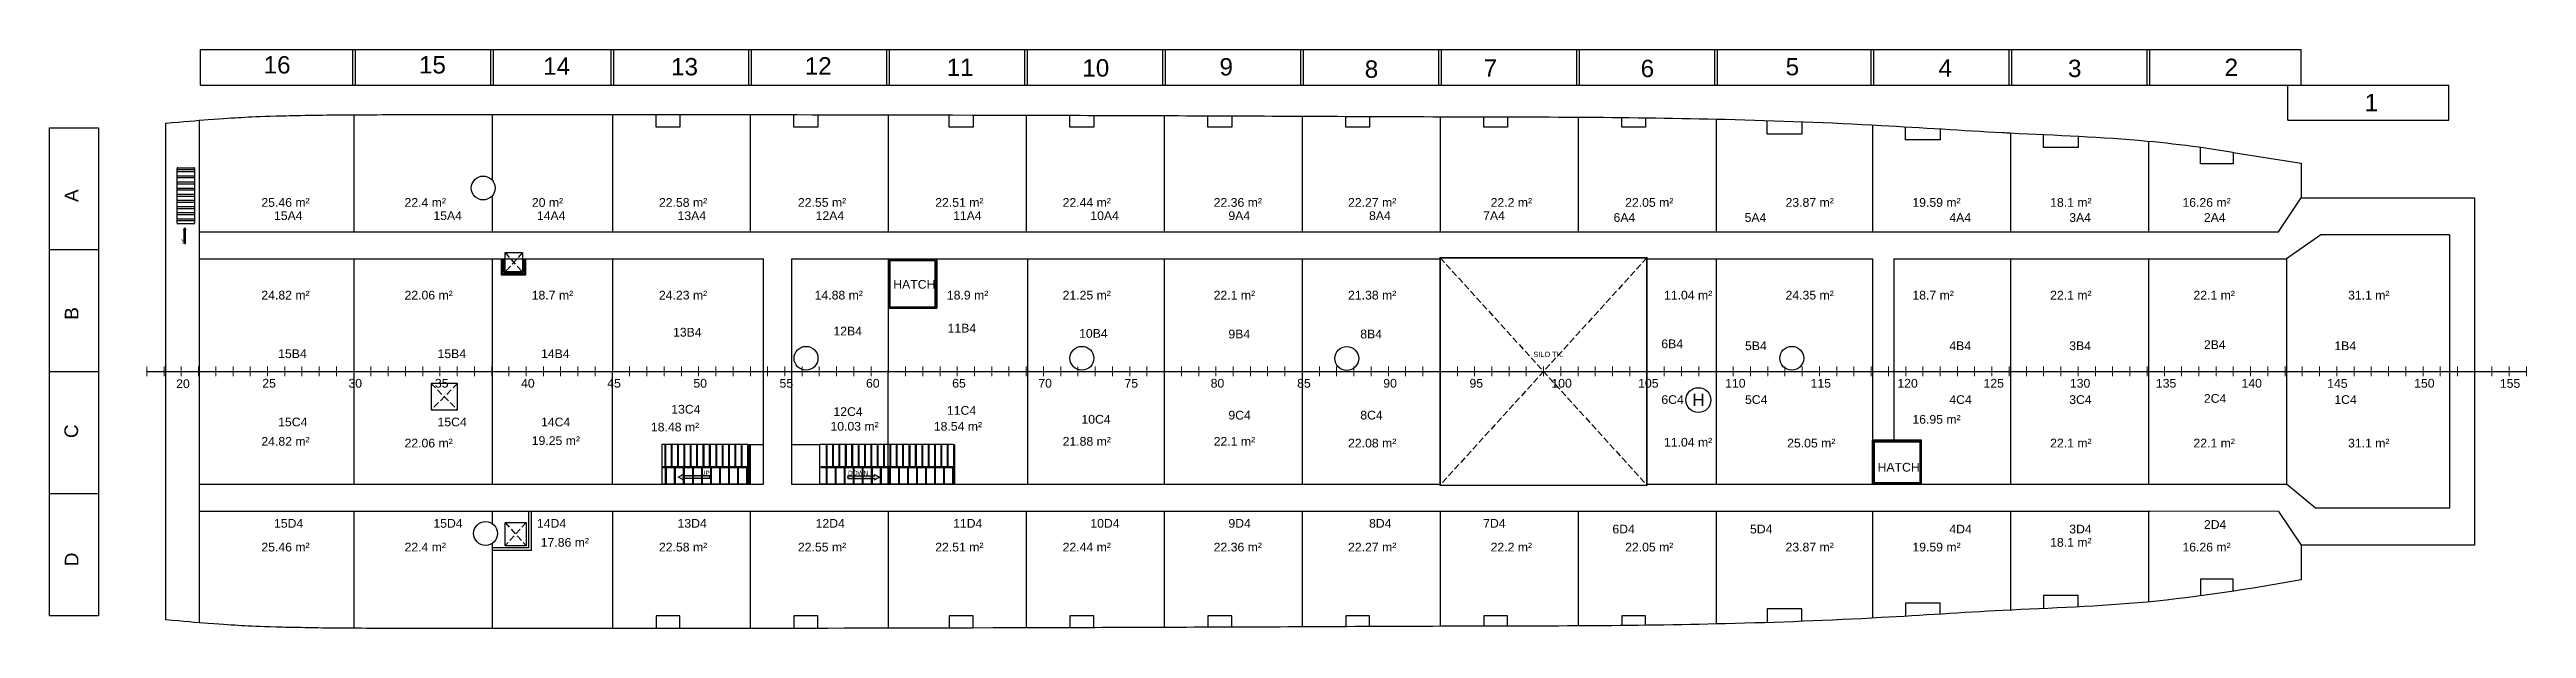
# Model space of a CAD drawing. Header units: inches. Extents: x 2.8 to 96.2, y 2.2 to 24.1.
import ezdxf

# ---------------------------------------------------------------- set-up
doc = ezdxf.new("R2010")
doc.units = ezdxf.units.IN
doc.header["$MEASUREMENT"] = 0
doc.linetypes.add('ACAD_ISO02W100', pattern=[15, 12, -3])
for name, color, linetype in [('D.B', 5, 'Continuous'), ('deck 4', 7, 'Continuous'), ('Layer1', 10, 'Continuous'), ('Layer2', 7, 'Continuous'), ('PDF2_TEXT', 7, 'Continuous'), ('PDF_INER2', 7, 'Continuous'), ('STATIONS', 7, 'Continuous')]:
    doc.layers.add(name, color=color, linetype=linetype)
doc.layers.add('WIND AREA', color=18, linetype='Continuous', true_color=0x000000)
doc.styles.add('PDF ArialMT', font='arial.ttf')
doc.styles.get("Standard").update_dxf_attribs({"font": 'arial.ttf'})

msp = doc.modelspace()

# ---------------------------------------------------------------- texts
at = {"color": 1}
msp.add_text('H', height=0.469, dxfattribs=at).set_placement((64.732, 10.609))
at = {"color": 8, "char_height": 0.65414}
for s, insert, attachment_point in [('\\pxsm1.5;16', (10.877, 23.815, 0), 1), ('\\pxsm1.5;15', (16.733, 23.815, 0), 1), ('\\pxsm1.5,qc;14', (19.049, 23.764, 0), 1), ('\\pxsm1.5,qc;13', (23.87, 23.744, 0), 1), ('\\pxsm1.5,qc;12', (34.659, 23.773), 3), ('\\pxsm1.5,qc;11', (40.009, 23.725, 0), 3), ('\\pxsm1.5,qc;10', (45.122, 23.699, 0), 3), ('\\pxsm1.5,qc;9', (50.039, 23.739, 0), 3), ('\\pxsm1.5,qc;8', (55.513, 23.654, 0), 3), ('\\pxsm1.5,qc;7', (59.994, 23.688, 0), 3), ('\\pxsm1.5,qc;6', (65.912, 23.677, 0), 3), ('\\pxsm1.5,qc;5', (71.379, 23.746, 0), 3), ('\\pxsm1.5,qc;4', (77.138, 23.691, 0), 3), ('\\pxsm1.5,qc;3', (82.022, 23.68, 0), 3), ('\\pxsm1.5,qc;2', (87.925, 23.72, 0), 3), ('\\pxsm1.5,qc;1', (93.204, 22.39, 0), 3)]:
    msp.add_mtext_dynamic_manual_height_columns(s, width=5.74991, gutter_width=3.271, heights=[0.875], dxfattribs=dict(at, insert=insert, attachment_point=attachment_point))
at = {"color": 7, "attachment_point": 1}
for s, width, insert, char_height in [('25.4{\\fArial|b0|i0|c178|p34;6} m²', 1.89799, (10.794, 18.458, 0), 0.32997), ('22.{\\fArial|b0|i0|c178|p34;4} m²', 1.67372, (16.19, 18.458, 0), 0.32997), ('20 m²', 1.67372, (20.991, 18.458, 0), 0.33), ('22.5{\\fArial|b0|i0|c178|p34;8} m²', 1.91201, (25.78, 18.458, 0), 0.32997), ('22.5{\\fArial|b0|i0|c178|p34;5} m²', 2.03816, (31.019, 18.458, 0), 0.32997), ('22.5{\\fArial|b0|i0|c178|p34;1} m²', 1.86996, (36.195, 18.458, 0), 0.32997), ('22.4{\\fArial|b0|i0|c178|p34;4} m²', 2.03816, (40.996, 18.458, 0), 0.32997), ('22.3{\\fArial|b0|i0|c178|p34;6} m²', 1.98209, (46.69, 18.458, 0), 0.32997), ('22.2{\\fArial|b0|i0|c178|p34;7} m²', 2.1503, (51.755, 18.458, 0), 0.32997), ('22.2 m²', 1.67372, (57.13, 18.458, 0), 0.33), ('{\\fArial|b0|i0|c178|p34;22.05} m²', 2.45842, (62.2, 18.458, 0), 0.32997), ('23.8{\\fArial|b0|i0|c178|p34;7} m²', 2.21568, (68.246, 18.458, 0), 0.32997), ('19.5{\\fArial|b0|i0|c178|p34;9} m²', 2.08019, (73.028, 18.458, 0), 0.32997), ('18.1 m²', 1.67372, (78.22, 18.458, 0), 0.33), ('16.2{\\fArial|b0|i0|c178|p34;6} m²', 2.28343, (83.207, 18.458, 0), 0.32997), ('2{\\fArial|b0|i0|c178|p34;4.82} m²', 1.82935, (10.794, 14.96, 0), 0.32997), ('22.{\\fArial|b0|i0|c178|p34;06} m²', 1.87381, (16.19, 14.96, 0), 0.32997), ('1{\\fArial|b0|i0|c178|p34;8.7} m²', 1.67372, (20.985, 14.96, 0), 0.32997), ('24.{\\fArial|b0|i0|c178|p34;23} m²', 2.04531, (25.78, 14.96, 0), 0.32997), ('1{\\fArial|b0|i0|c178|p34;4.88} m²', 1.87381, (31.649, 14.96, 0), 0.32997), ('1{\\fArial|b0|i0|c178|p34;8.9} m²', 1.67372, (36.634, 14.96, 0), 0.32997), ('21.{\\fArial|b0|i0|c178|p34;25} m²', 1.85951, (40.996, 14.96, 0), 0.32997), ('22.{\\fArial|b0|i0|c178|p34;1} m²', 1.67372, (46.69, 14.96, 0), 0.32997), ('21.{\\fArial|b0|i0|c178|p34;38} m²', 1.94782, (51.755, 14.96, 0), 0.32997), ('11.{\\fArial|b0|i0|c178|p34;04} m²', 2.00863, (63.664, 14.96, 0), 0.32997), ('2{\\fArial|b0|i0|c178|p34;4.35} m²', 1.91059, (68.246, 14.96, 0), 0.32997), ('1{\\fArial|b0|i0|c178|p34;8.7} m²', 1.67372, (73.028, 14.96, 0), 0.32997), ('22.{\\fArial|b0|i0|c178|p34;1} m²', 1.67372, (78.22, 14.96, 0), 0.32997), ('22.{\\fArial|b0|i0|c178|p34;1} m²', 1.67372, (83.622, 14.96, 0), 0.32997), ('31.{\\fArial|b0|i0|c178|p34;1} m²', 1.67372, (89.449, 14.96, 0), 0.32997), ('1{\\fArial|b0|i0|c178|p34;6.95} m²', 2.07316, (73.028, 10.273, 0), 0.32997), ('2{\\fArial|b0|i0|c178|p34;4.82} m²', 1.82935, (10.794, 9.441, 0), 0.32997), ('22.{\\fArial|b0|i0|c178|p34;06} m²', 2.06632, (16.19, 9.376, 0), 0.32997), ('19.{\\fArial|b0|i0|c178|p34;25} m²', 1.87729, (20.985, 9.469, 0), 0.32997), ('1{\\fArial|b0|i0|c178|p34;8.48} m²', 2.16143, (25.478, 9.981, 0), 0.32997), ('10.{\\fArial|b0|i0|c178|p34;03} m²', 1.93698, (32.244, 10.009, 0), 0.32997), ('1{\\fArial|b0|i0|c178|p34;8.54} m²', 2.2303, (36.141, 10.009, 0), 0.32997), ('21.{\\fArial|b0|i0|c178|p34;88} m²', 1.85951, (40.996, 9.441, 0), 0.32997), ('22.{\\fArial|b0|i0|c178|p34;1} m²', 1.67372, (46.69, 9.441, 0), 0.32997), ('{\\fArial|b0|i0|c178|p34;22.08} m²', 1.98386, (51.755, 9.376, 0), 0.32997), ('11.{\\fArial|b0|i0|c178|p34;04} m²', 2.00863, (63.664, 9.408, 0), 0.32997), ('25.{\\fArial|b0|i0|c178|p34;05} m²', 2.07172, (68.307, 9.376, 0), 0.32997), ('22.{\\fArial|b0|i0|c178|p34;1} m²', 1.67372, (78.22, 9.376, 0), 0.32997), ('22.{\\fArial|b0|i0|c178|p34;1} m²', 1.67372, (83.622, 9.376, 0), 0.32997), ('31.{\\fArial|b0|i0|c178|p34;1} m²', 1.67372, (89.449, 9.376, 0), 0.32997), ('17.8{\\fArial|b0|i0|c178|p34;6} m²', 1.86504, (21.324, 5.629, 0), 0.32997), ('18.1 m²', 1.67372, (78.22, 5.629, 0), 0.33), ('25.4{\\fArial|b0|i0|c178|p34;6} m²', 1.89799, (10.794, 5.451, 0), 0.32997), ('22.{\\fArial|b0|i0|c178|p34;4} m²', 1.67372, (16.19, 5.451, 0), 0.32997), ('22.5{\\fArial|b0|i0|c178|p34;8} m²', 1.91201, (25.78, 5.451, 0), 0.32997), ('22.5{\\fArial|b0|i0|c178|p34;5} m²', 2.03816, (31.019, 5.451, 0), 0.32997), ('22.5{\\fArial|b0|i0|c178|p34;1} m²', 1.86996, (36.195, 5.451, 0), 0.32997), ('22.4{\\fArial|b0|i0|c178|p34;4} m²', 2.03816, (40.996, 5.451, 0), 0.32997), ('22.3{\\fArial|b0|i0|c178|p34;6} m²', 1.98209, (46.69, 5.451, 0), 0.32997), ('22.2{\\fArial|b0|i0|c178|p34;7} m²', 2.1503, (51.755, 5.451, 0), 0.32997), ('22.2 m²', 1.67372, (57.13, 5.451, 0), 0.33), ('{\\fArial|b0|i0|c178|p34;22.05} m²', 2.45842, (62.2, 5.451, 0), 0.32997), ('23.8{\\fArial|b0|i0|c178|p34;7} m²', 2.21568, (68.246, 5.451, 0), 0.32997), ('19.5{\\fArial|b0|i0|c178|p34;9} m²', 2.08019, (73.028, 5.451, 0), 0.32997), ('16.2{\\fArial|b0|i0|c178|p34;6} m²', 2.28343, (83.207, 5.451, 0), 0.32997)]:
    msp.add_mtext_dynamic_manual_height_columns(s, width=width, gutter_width=1.65, heights=[0], dxfattribs=dict(at, insert=insert, char_height=char_height))
at = {"layer": 'deck 4', "color": 7, "ltscale": 0.1, "insert": (58.74, 12.658, 0), "char_height": 0.2, "attachment_point": 1}
msp.add_mtext_dynamic_manual_height_columns('SILO TK.', width=1.38264, gutter_width=12.5, heights=[0], dxfattribs=at)
at = {"layer": 'PDF2_TEXT', "char_height": 0.512, "attachment_point": 4, "rotation": 90, "style": 'PDF ArialMT'}
for s, insert in [('A', (3.64, 18.309, 0)), ('B', (3.64, 13.866, 0)), ('C', (3.631, 9.4, 0)), ('D', (3.64, 4.563, 0))]:
    msp.add_mtext(s, dxfattribs=dict(at, insert=insert))
at = {"layer": 'PDF_INER2', "color": 7, "insert": (7.785, 16.743, 0), "char_height": 0.0861, "attachment_point": 1, "rotation": 90}
msp.add_mtext_dynamic_manual_height_columns('UP', width=0.0169, gutter_width=0.431, heights=[0], dxfattribs=at)
at = {"layer": 'PDF_INER2', "color": 7, "char_height": 0.1708}
for s, insert, attachment_point in [('UP', (27.691, 8.169, 0), 3), ('DOWN', (32.908, 8.169, 0), 1)]:
    msp.add_mtext_dynamic_manual_height_columns(s, width=0.03351, gutter_width=0.854, heights=[0], dxfattribs=dict(at, insert=insert, attachment_point=attachment_point))
at = {"layer": 'STATIONS', "color": 30, "true_color": 0xf8991e, "char_height": 0.33, "attachment_point": 1}
for s, heights, insert in [('15A4', [0], (11.27, 17.959)), ('15A4', [0], (17.278, 17.959)), ('14A4', [0], (21.18, 17.959)), ('13A4', [0], (26.481, 17.959)), ('12A4', [0], (31.685, 17.959)), ('11A4', [0], (36.868, 17.959)), ('10A4', [0], (42.041, 17.959)), ('9A4', [0], (47.245, 17.959)), ('8A4', [0], (52.546, 17.959)), ('7A4', [0], (56.848, 17.959)), ('6A4', [0], (61.763, 17.889, 0)), ('5A4', [0], (66.703, 17.889, 0)), ('4A4', [0], (74.42, 17.889, 0)), ('3A4', [0], (78.94, 17.889, 0)), ('2A4', [0], (84.016, 17.891, 0)), ('13B4', [0], (26.311, 13.56)), ('12B4', [0], (32.357, 13.603)), ('\\pxt3;11B4', [0], (36.661, 13.714)), ('10B4', [0], (41.618, 13.514)), ('9B4', [0], (47.245, 13.491)), ('8B4', [0], (52.216, 13.491)), ('6B4', [0], (63.565, 13.122, 0)), ('2B4', [0], (84.016, 13.091, 0)), ('15B4', [0], (11.427, 12.748)), ('15B4', [0], (17.434, 12.748)), ('14B4', [0], (21.336, 12.748)), ('5B4', [0], (66.718, 13.048, 0)), ('4B4', [0], (74.42, 13.048, 0)), ('3B4', [0], (78.94, 13.048, 0)), ('1B4', [0], (88.933, 13.048, 0)), ('13C4', [0], (26.245, 10.654)), ('12C4', [0], (32.357, 10.564)), ('11C4', [0], (36.635, 10.609)), ('10C4', [0], (41.705, 10.274)), ('9C4', [0], (47.245, 10.43)), ('8C4', [0], (52.216, 10.43)), ('6C4', [0], (63.565, 11.017, 0)), ('5C4', [0], (66.718, 11.017, 0)), ('4C4', [0], (74.42, 11.017, 0)), ('3C4', [0], (78.94, 11.017, 0)), ('2C4', [0], (84.016, 11.061, 0)), ('1C4', [0], (88.933, 11.017, 0)), ('15C4', [0], (11.427, 10.172)), ('15C4', [0], (17.434, 10.172)), ('14C4', [0], (21.336, 10.172)), ('15D4', [0], (11.27, 6.347)), ('15D4', [0], (17.278, 6.347)), ('14D4', [0], (21.18, 6.347)), ('13D4', [0], (26.481, 6.347)), ('12D4', [0], (31.685, 6.347)), ('11D4', [0], (36.868, 6.347)), ('10D4', [0], (42.041, 6.347)), ('9D4', [0], (47.245, 6.347)), ('8D4', [0], (52.546, 6.347)), ('7D4', [0.259], (56.848, 6.347)), ('6D4', [0], (61.719, 6.131, 0)), ('5D4', [0], (66.907, 6.131, 0)), ('4D4', [0], (74.42, 6.131, 0)), ('3D4', [0], (78.94, 6.131, 0)), ('2D4', [0], (84.016, 6.303, 0))]:
    msp.add_mtext_dynamic_manual_height_columns(s, width=1.67372, gutter_width=1.65, heights=heights, dxfattribs=dict(at, insert=insert))
at = {"layer": 'STATIONS', "color": 7, "attachment_point": 1}
for s, width, gutter_width, insert, char_height in [('HATCH', 1.67372, 1.65, (34.612, 15.367, 0), 0.33), ('20', 0.22092, 1.651, (7.582, 11.617, 0), 0.3303), ('25', 0.22092, 1.651, (10.828, 11.634, 0), 0.3303), ('30', 0.22092, 1.651, (14.075, 11.634, 0), 0.3303), ('35', 0.22092, 1.651, (17.335, 11.634, 0), 0.3303), ('40', 0.22092, 1.651, (20.583, 11.634, 0), 0.3303), ('45', 0.22092, 1.651, (23.831, 11.634, 0), 0.3303), ('50', 0.22092, 1.651, (27.078, 11.634, 0), 0.3303), ('55', 0.22092, 1.651, (30.326, 11.634, 0), 0.3303), ('60', 0.22092, 1.651, (33.586, 11.634, 0), 0.3303), ('65', 0.22092, 1.651, (36.833, 11.634, 0), 0.3303), ('70', 0.22092, 1.651, (40.081, 11.634, 0), 0.3303), ('75', 0.22092, 1.651, (43.329, 11.634, 0), 0.3303), ('80', 0.22092, 1.651, (46.577, 11.634, 0), 0.3303), ('85', 0.22092, 1.651, (49.836, 11.634, 0), 0.3303), ('90', 0.22092, 1.651, (53.084, 11.634, 0), 0.3303), ('95', 0.22092, 1.651, (56.332, 11.634, 0), 0.3303), ('100', 0.22092, 1.651, (59.42, 11.634, 0), 0.3303), ('105', 0.22092, 1.651, (62.69, 11.634, 0), 0.3303), ('110', 0.22092, 1.651, (65.97, 11.634, 0), 0.3303), ('115', 0.22092, 1.651, (69.19, 11.634, 0), 0.3303), ('120', 0.22092, 1.651, (72.461, 11.634, 0), 0.3303), ('125', 0.22092, 1.651, (75.708, 11.634, 0), 0.3303), ('130', 0.22092, 1.651, (78.965, 11.634, 0), 0.3303), ('135', 0.22092, 1.651, (82.206, 11.634, 0), 0.3303), ('140', 0.22092, 1.651, (85.432, 11.634, 0), 0.3303), ('145', 0.22092, 1.651, (88.661, 11.628, 0), 0.3303), ('150', 0.22092, 1.651, (91.942, 11.634, 0), 0.3303), ('155', 0.22092, 1.651, (95.172, 11.628, 0), 0.3303), ('HATCH', 1.67372, 1.65, (71.716, 8.465, 0), 0.33)]:
    msp.add_mtext_dynamic_manual_height_columns(s, width=width, gutter_width=gutter_width, heights=[0], dxfattribs=dict(at, insert=insert, char_height=char_height))

# ---------------------------------------------------------------- hatches: boundary and pattern name
at = {"layer": 'PDF_INER2'}
h = msp.add_hatch(color=7, dxfattribs=at)
h.dxf.hatch_style = 1
h.paths.add_polyline_path([(7.933, 16.74), (7.908, 16.74), (7.883, 16.74), (7.883, 17.244), (7.858, 17.244), (7.908, 17.339), (7.959, 17.244), (7.933, 17.244)])
h = msp.add_hatch(color=7, dxfattribs=at)
h.dxf.hatch_style = 1
h.paths.add_polyline_path([(27.697, 7.874), (27.697, 7.924), (27.697, 7.974), (26.697, 7.974), (26.697, 8.024), (26.509, 7.924), (26.697, 7.824), (26.697, 7.874)])
h = msp.add_hatch(color=7, dxfattribs=at)
h.dxf.hatch_style = 1
h.paths.add_polyline_path([(34.091, 7.924), (33.903, 8.024), (33.903, 7.974), (32.903, 7.974), (32.903, 7.924), (32.903, 7.874), (33.903, 7.874), (33.903, 7.824)])

# ---------------------------------------------------------------- linework, layer by layer
at = {"color": 8}
for p, q in [((8.495, 22.717, 0), (8.495, 24.066, 0)), ((8.495, 24.066, 0), (87.684, 24.066, 0)), ((14.244, 22.717, 0), (14.244, 24.066, 0)), ((14.344, 22.717, 0), (14.344, 24.066, 0)), ((19.445, 22.717, 0), (19.445, 24.066, 0)), ((19.545, 22.717, 0), (19.545, 24.066, 0)), ((23.974, 22.717, 0), (23.974, 24.066, 0)), ((24.074, 22.717, 0), (24.074, 24.066, 0)), ((29.174, 22.717, 0), (29.174, 24.066, 0)), ((29.274, 22.717, 0), (29.274, 24.066, 0)), ((34.374, 22.717, 0), (34.374, 24.066, 0)), ((34.474, 22.717, 0), (34.474, 24.066, 0)), ((39.574, 22.717, 0), (39.574, 24.066, 0)), ((39.674, 22.717, 0), (39.674, 24.066, 0)), ((44.774, 22.717, 0), (44.774, 24.066, 0)), ((44.874, 22.717, 0), (44.874, 24.066, 0)), ((49.974, 22.717, 0), (49.974, 24.066, 0)), ((50.074, 22.717, 0), (50.074, 24.066, 0)), ((55.175, 22.717, 0), (55.175, 24.066, 0)), ((55.274, 22.717, 0), (55.274, 24.066, 0)), ((60.374, 22.717, 0), (60.374, 24.066, 0)), ((60.474, 22.717, 0), (60.474, 24.066, 0)), ((65.58, 22.717, 0), (65.58, 24.066, 0)), ((65.68, 22.717, 0), (65.68, 24.066, 0)), ((71.474, 22.717, 0), (71.474, 24.066, 0)), ((71.574, 22.717, 0), (71.574, 24.066, 0)), ((76.674, 22.717, 0), (76.674, 24.066, 0)), ((76.774, 22.717, 0), (76.774, 24.066, 0)), ((81.874, 22.717, 0), (81.874, 24.066, 0)), ((81.974, 22.717, 0), (81.974, 24.066, 0)), ((87.684, 22.717, 0), (87.684, 24.066, 0)), ((8.495, 22.717, 0), (93.253, 22.717, 0)), ((87.174, 21.392, 0), (87.174, 22.717, 0)), ((93.253, 21.392, 0), (93.253, 22.717, 0)), ((87.174, 21.392, 0), (93.253, 21.392, 0))]:
    msp.add_line(p, q, dxfattribs=at)
at = {"color": 7}
for p, q in [((25.67, 21.131, 0), (25.67, 21.611, 0)), ((25.67, 21.131, 0), (25.67, 21.611, 0)), ((30.87, 21.131, 0), (30.87, 21.607, 0)), ((30.87, 21.131, 0), (30.87, 21.607, 0)), ((36.72, 21.131, 0), (36.72, 21.595, 0)), ((36.72, 21.131, 0), (36.72, 21.595, 0)), ((41.27, 21.131, 0), (41.27, 21.582, 0)), ((41.27, 21.131, 0), (41.27, 21.582, 0)), ((46.47, 21.13, 0), (46.47, 21.565, 0)), ((46.47, 21.13, 0), (46.47, 21.565, 0)), ((51.67, 21.13, 0), (51.67, 21.543, 0)), ((51.67, 21.13, 0), (51.67, 21.543, 0)), ((56.87, 21.131, 0), (56.87, 21.525, 0)), ((56.87, 21.131, 0), (56.87, 21.525, 0)), ((62.07, 21.131, 0), (62.07, 21.5, 0)), ((62.07, 21.131, 0), (62.07, 21.5, 0)), ((67.557, 20.872, 0), (67.557, 21.387, 0)), ((67.557, 20.872, 0), (67.557, 21.387, 0)), ((72.77, 20.656, 0), (72.77, 21.149, 0)), ((72.77, 20.656, 0), (72.77, 21.149, 0)), ((77.971, 20.366, 0), (77.971, 20.858, 0)), ((77.971, 20.366, 0), (77.971, 20.858, 0)), ((83.885, 19.754, 0), (83.885, 20.379, 0)), ((83.885, 19.754, 0), (83.885, 20.379, 0)), ((67.557, 2.952, 0), (67.557, 2.437, 0)), ((67.557, 2.952, 0), (67.557, 2.437, 0)), ((72.77, 3.168, 0), (72.77, 2.675, 0)), ((72.77, 3.168, 0), (72.77, 2.675, 0)), ((77.971, 3.458, 0), (77.971, 2.966, 0)), ((77.971, 3.458, 0), (77.971, 2.966, 0)), ((25.67, 2.693, 0), (25.67, 2.213, 0)), ((25.67, 2.693, 0), (25.67, 2.213, 0)), ((30.87, 2.693, 0), (30.87, 2.217, 0)), ((30.87, 2.693, 0), (30.87, 2.217, 0)), ((36.72, 2.693, 0), (36.72, 2.229, 0)), ((36.72, 2.693, 0), (36.72, 2.229, 0)), ((41.27, 2.693, 0), (41.27, 2.241, 0)), ((41.27, 2.693, 0), (41.27, 2.241, 0)), ((46.47, 2.693, 0), (46.47, 2.259, 0)), ((46.47, 2.693, 0), (46.47, 2.259, 0)), ((51.67, 2.693, 0), (51.67, 2.281, 0)), ((51.67, 2.693, 0), (51.67, 2.281, 0)), ((56.87, 2.693, 0), (56.87, 2.298, 0)), ((56.87, 2.693, 0), (56.87, 2.298, 0)), ((62.07, 2.693, 0), (62.07, 2.324, 0)), ((62.07, 2.693, 0), (62.07, 2.324, 0))]:
    msp.add_line(p, q, dxfattribs=at)
for p, q in [((55.219, 16.213, 0), (63.029, 16.213, 0)), ((72.324, 16.163), (72.324, 9.257, 0)), ((25.894, 9.162, 0), (25.894, 7.662, 0)), ((36.889, 9.162, 0), (34.424, 9.162, 0)), ((72.324, 7.727), (72.324, 7.662)), ((83.885, 4.069, 0), (83.885, 3.443, 0))]:
    msp.add_line(p, q)
for points in [[(26.57, 21.611, 0), (26.57, 21.131, 0), (25.67, 21.131, 0)], [(26.57, 21.611, 0), (26.57, 21.131, 0), (25.67, 21.131, 0)], [(31.77, 21.605, 0), (31.77, 21.131, 0), (30.87, 21.131, 0)], [(31.77, 21.605, 0), (31.77, 21.131, 0), (30.87, 21.131, 0)], [(37.62, 21.593, 0), (37.62, 21.131, 0), (36.72, 21.131, 0)], [(37.62, 21.593, 0), (37.62, 21.131, 0), (36.72, 21.131, 0)], [(42.17, 21.58, 0), (42.17, 21.131, 0), (41.27, 21.131, 0)], [(42.17, 21.58, 0), (42.17, 21.131, 0), (41.27, 21.131, 0)], [(47.37, 21.561, 0), (47.37, 21.13, 0), (46.47, 21.13, 0)], [(47.37, 21.561, 0), (47.37, 21.13, 0), (46.47, 21.13, 0)], [(52.57, 21.538, 0), (52.57, 21.13, 0), (51.67, 21.13, 0)], [(52.57, 21.538, 0), (52.57, 21.13, 0), (51.67, 21.13, 0)], [(57.77, 21.524, 0), (57.77, 21.131, 0), (56.87, 21.131, 0)], [(57.77, 21.524, 0), (57.77, 21.131, 0), (56.87, 21.131, 0)], [(62.97, 21.489, 0), (62.97, 21.131, 0), (62.07, 21.131, 0)], [(62.97, 21.489, 0), (62.97, 21.131, 0), (62.07, 21.131, 0)], [(68.857, 21.341, 0), (68.857, 20.872, 0), (67.557, 20.872, 0)], [(68.857, 21.341, 0), (68.857, 20.872, 0), (67.557, 20.872, 0)], [(74.07, 21.069, 0), (74.07, 20.656, 0), (72.77, 20.656, 0)], [(74.07, 21.069, 0), (74.07, 20.656, 0), (72.77, 20.656, 0)], [(79.271, 20.794, 0), (79.271, 20.366, 0), (77.971, 20.366, 0)], [(79.271, 20.794, 0), (79.271, 20.366, 0), (77.971, 20.366, 0)], [(85.125, 20.182, 0), (85.125, 19.754, 0), (83.885, 19.754, 0)], [(85.125, 20.182, 0), (85.125, 19.754, 0), (83.885, 19.754, 0)], [(85.125, 3.641, 0), (85.125, 4.069, 0), (83.885, 4.069, 0)], [(85.125, 3.641, 0), (85.125, 4.069, 0), (83.885, 4.069, 0)], [(68.857, 2.482, 0), (68.857, 2.952, 0), (67.557, 2.952, 0)], [(68.857, 2.482, 0), (68.857, 2.952, 0), (67.557, 2.952, 0)], [(74.07, 2.754, 0), (74.07, 3.168, 0), (72.77, 3.168, 0)], [(74.07, 2.754, 0), (74.07, 3.168, 0), (72.77, 3.168, 0)], [(79.271, 3.03, 0), (79.271, 3.458, 0), (77.971, 3.458, 0)], [(79.271, 3.03, 0), (79.271, 3.458, 0), (77.971, 3.458, 0)], [(26.57, 2.213, 0), (26.57, 2.693, 0), (25.67, 2.693, 0)], [(26.57, 2.213, 0), (26.57, 2.693, 0), (25.67, 2.693, 0)], [(31.77, 2.218, 0), (31.77, 2.693, 0), (30.87, 2.693, 0)], [(31.77, 2.218, 0), (31.77, 2.693, 0), (30.87, 2.693, 0)], [(37.62, 2.231, 0), (37.62, 2.693, 0), (36.72, 2.693, 0)], [(37.62, 2.231, 0), (37.62, 2.693, 0), (36.72, 2.693, 0)], [(42.17, 2.244, 0), (42.17, 2.693, 0), (41.27, 2.693, 0)], [(42.17, 2.244, 0), (42.17, 2.693, 0), (41.27, 2.693, 0)], [(47.37, 2.262, 0), (47.37, 2.693, 0), (46.47, 2.693, 0)], [(47.37, 2.262, 0), (47.37, 2.693, 0), (46.47, 2.693, 0)], [(52.57, 2.285, 0), (52.57, 2.693, 0), (51.67, 2.693, 0)], [(52.57, 2.285, 0), (52.57, 2.693, 0), (51.67, 2.693, 0)], [(57.77, 2.3, 0), (57.77, 2.693, 0), (56.87, 2.693, 0)], [(57.77, 2.3, 0), (57.77, 2.693, 0), (56.87, 2.693, 0)], [(62.97, 2.335, 0), (62.97, 2.693, 0), (62.07, 2.693, 0)], [(62.97, 2.335, 0), (62.97, 2.693, 0), (62.07, 2.693, 0)]]:
    msp.add_polyline3d(points, dxfattribs=at)
at = {"color": 1}
msp.add_circle((64.961, 10.833), 0.469, dxfattribs=at)
msp.add_open_spline([(7.191, 2.541, 0), (7.832, 2.481, 0), (9.199, 2.368, 0), (10.01, 2.318, 0), (11.095, 2.266, 0), (13.695, 2.216, 0), (16.944, 2.218, 0), (21.375, 2.213, 0), (33.379, 2.212, 0), (46.972, 2.261, 0), (50.074, 2.273, 0), (51.808, 2.282, 0), (55.352, 2.3, 0), (60.655, 2.299, 0), (66.183, 2.375, 0), (71.429, 2.571, 0), (76.72, 2.939, 0), (82.026, 3.104, 0), (85.756, 3.707, 0), (87.684, 4.044, 0), (87.684, 4.481, 0), (87.684, 4.919, 0), (87.684, 5.356, 0), (89.864, 5.356, 0), (92.043, 5.356, 0), (94.222, 5.356, 0), (94.222, 9.727, 0), (94.222, 14.097, 0), (94.222, 18.467, 0), (92.043, 18.467, 0), (89.864, 18.467, 0), (87.684, 18.467, 0), (87.684, 18.905, 0), (87.684, 19.342, 0), (87.684, 19.78, 0), (87.684, 19.78, 0), (86.398, 19.98, 0), (85.111, 20.184, 0), (83.825, 20.389, 0), (83.176, 20.475, 0), (80.817, 20.749, 0), (78.346, 20.834, 0), (75.004, 21.005, 0), (71.429, 21.253, 0), (66.183, 21.448, 0), (60.655, 21.524, 0), (55.352, 21.524, 0), (51.808, 21.542, 0), (50.074, 21.551, 0), (46.972, 21.563, 0), (33.379, 21.612, 0), (21.375, 21.611, 0), (16.944, 21.606, 0), (13.695, 21.608, 0), (11.095, 21.557, 0), (10.01, 21.506, 0), (9.199, 21.456, 0), (7.832, 21.343, 0), (7.191, 21.283, 0), (7.191, 15.036, 0), (7.191, 8.788, 0), (7.191, 2.541, 0)], degree=3, knots=[0, 0, 0, 0, 0.659395, 1.659395, 2.659395, 3.659395, 4.659395, 5.659395, 6.659395, 6.97532, 6.97532, 6.97532, 12.175368, 17.609455, 22.882609, 28.762014, 33.352674, 38.798005, 44.667268, 44.667268, 44.667268, 45.667268, 45.667268, 45.667268, 46.667268, 46.667268, 46.667268, 47.667268, 47.667268, 47.667268, 48.667268, 48.667268, 48.667268, 49.667268, 49.667268, 49.667268, 49.667268, 53.575641, 53.575641, 53.575641, 55.539295, 60.700956, 60.984626, 65.575287, 71.454692, 76.727846, 82.161933, 87.361981, 87.361981, 87.361981, 87.677906, 88.677906, 89.677906, 90.677906, 91.677906, 92.677906, 93.677906, 94.337301, 94.337301, 94.337301, 95.337301, 95.337301, 95.337301, 95.337301])
at = {"layer": 'D.B', "color": 7}
for p, q in [((29.725, 7.662, 0), (29.725, 16.164, 0)), ((30.775, 16.163, 0), (30.775, 7.662, 0)), ((29.125, 9.162, 0), (29.725, 9.162, 0)), ((30.775, 9.162, 0), (31.839, 9.162, 0))]:
    msp.add_line(p, q, dxfattribs=at)
at = {"layer": 'deck 4', "color": 7}
for p, q in [((14.294, 17.185, 0), (14.294, 21.603, 0)), ((19.495, 21.609, 0), (19.495, 19.136, 0)), ((24.024, 21.611, 0), (24.024, 17.185, 0)), ((29.224, 21.609, 0), (29.224, 17.185, 0)), ((34.424, 21.6, 0), (34.424, 17.185, 0)), ((39.624, 21.587, 0), (39.624, 17.185, 0)), ((44.824, 21.571, 0), (44.824, 17.185, 0)), ((50.024, 21.551, 0), (50.024, 17.185, 0)), ((55.224, 21.529, 0), (55.224, 17.185, 0)), ((60.424, 21.513, 0), (60.424, 17.185, 0)), ((8.445, 21.393, 0), (8.445, 2.427, 0)), ((65.63, 21.44, 0), (65.63, 17.185, 0)), ((71.524, 21.22, 0), (71.524, 17.185, 0)), ((76.724, 20.917, 0), (76.724, 17.185, 0)), ((81.924, 20.607, 0), (81.924, 17.185, 0)), ((7.618, 17.513, 0), (7.618, 19.576, 0)), ((8.278, 19.52, 0), (7.618, 19.52, 0)), ((7.618, 19.46, 0), (8.278, 19.46, 0)), ((8.278, 19.288, 0), (7.618, 19.288, 0)), ((7.618, 19.229, 0), (8.278, 19.229, 0)), ((8.278, 19.056, 0), (7.618, 19.056, 0)), ((7.618, 18.997, 0), (8.278, 18.997, 0)), ((8.278, 18.824, 0), (7.618, 18.824, 0)), ((7.618, 18.765, 0), (8.278, 18.765, 0)), ((7.646, 19.605, 0), (8.25, 19.605, 0)), ((8.278, 19.576, 0), (8.278, 17.513, 0)), ((8.278, 18.593, 0), (7.618, 18.593, 0)), ((7.618, 18.534, 0), (8.278, 18.534, 0)), ((8.278, 18.361, 0), (7.618, 18.361, 0)), ((7.618, 18.302, 0), (8.278, 18.302, 0)), ((8.278, 18.129, 0), (7.618, 18.129, 0)), ((7.618, 18.07, 0), (8.278, 18.07, 0)), ((8.278, 17.898, 0), (7.618, 17.898, 0)), ((7.618, 17.838, 0), (8.278, 17.838, 0)), ((19.495, 18.541, 0), (19.495, 17.185, 0)), ((86.828, 17.185, 0), (87.684, 18.467, 0)), ((8.278, 17.666, 0), (7.618, 17.666, 0)), ((7.618, 17.607, 0), (8.278, 17.607, 0)), ((8.25, 17.485, 0), (7.646, 17.485, 0)), ((8.445, 17.185, 0), (86.828, 17.185, 0)), ((88.418, 17.067, 0), (87.124, 16.164, 0)), ((93.271, 17.067, 0), (88.418, 17.067, 0)), ((93.271, 17.067, 0), (93.271, 6.752, 0)), ((8.445, 16.164, 0), (29.725, 16.164, 0)), ((14.294, 7.662, 0), (14.294, 16.164, 0)), ((19.495, 16.164, 0), (19.495, 7.662, 0)), ((19.851, 15.543, 0), (19.851, 16.164, 0)), ((19.901, 15.543, 0), (19.901, 16.164, 0)), ((19.951, 15.643, 0), (19.951, 16.164, 0)), ((20.653, 16.164, 0), (20.653, 15.643, 0)), ((20.703, 16.164, 0), (20.703, 15.543, 0)), ((20.753, 16.164, 0), (20.753, 15.543, 0)), ((24.024, 16.164, 0), (24.024, 11.962, 0)), ((30.775, 16.163, 0), (55.219, 16.163, 0)), ((34.424, 16.163, 0), (34.424, 11.862, 0)), ((34.424, 16.163, 0), (34.424, 14.303, 0)), ((34.424, 16.163, 0), (36.254, 16.163, 0)), ((36.244, 16.153, 0), (34.424, 16.153, 0)), ((34.434, 16.163, 0), (34.434, 14.303, 0)), ((36.244, 16.163, 0), (36.244, 14.303, 0)), ((36.254, 16.163, 0), (36.254, 14.303, 0)), ((39.674, 16.163, 0), (39.674, 7.662, 0)), ((44.824, 16.163, 0), (44.825, 7.662, 0)), ((50.024, 16.163, 0), (50.024, 7.662, 0)), ((55.219, 16.213, 0), (55.22, 7.612, 0)), ((63.019, 7.622, 0), (63.02, 16.203, 0)), ((63.029, 16.163, 0), (71.524, 16.163)), ((65.63, 16.163, 0), (65.63, 7.662, 0)), ((71.524, 16.163, 0), (71.524, 7.662, 0)), ((72.324, 16.163), (87.124, 16.164, 0)), ((76.724, 16.163, 0), (76.724, 7.662, 0)), ((81.924, 16.164, 0), (81.924, 7.662, 0)), ((87.124, 16.164, 0), (87.124, 7.662, 0)), ((20.753, 15.593, 0), (19.851, 15.593, 0)), ((20.753, 15.543, 0), (19.851, 15.543, 0)), ((20.653, 15.643, 0), (19.951, 15.643, 0)), ((34.424, 14.313, 0), (36.244, 14.313, 0)), ((34.424, 14.303, 0), (36.254, 14.303, 0)), ((17.191, 11.46, 0), (17.191, 10.46, 0)), ((18.191, 11.46, 0), (17.191, 11.46, 0)), ((18.191, 10.46, 0), (18.191, 11.46, 0)), ((24.024, 7.662, 0), (24.024, 11.862, 0)), ((34.424, 7.662, 0), (34.424, 11.962, 0)), ((17.191, 10.46, 0), (18.191, 10.46, 0)), ((29.224, 9.162, 0), (29.224, 7.662, 0)), ((72.824, 9.267, 0), (71.579, 9.267, 0)), ((71.579, 9.267, 0), (73.329, 9.267, 0)), ((72.824, 9.267, 0), (71.579, 9.267, 0)), ((71.579, 9.267, 0), (73.329, 9.267, 0)), ((71.579, 9.264, 0), (71.579, 7.762, 0)), ((71.579, 9.264, 0), (71.579, 7.762, 0)), ((8.445, 7.662, 0), (29.725, 7.662, 0)), ((30.775, 7.662, 0), (55.22, 7.662, 0)), ((55.229, 7.612, 0), (55.22, 7.612, 0)), ((63.029, 7.662, 0), (87.124, 7.662, 0)), ((71.524, 7.672, 0), (73.367, 7.672, 0)), ((71.524, 7.672, 0), (73.367, 7.672, 0)), ((71.524, 7.662, 0), (73.377, 7.662, 0)), ((71.524, 7.662, 0), (73.377, 7.662, 0)), ((71.579, 7.717, 0), (73.329, 7.717, 0)), ((71.579, 7.717, 0), (73.329, 7.717, 0)), ((88.22, 6.752, 0), (87.124, 7.662, 0)), ((8.445, 6.642, 0), (81.974, 6.642, 0)), ((14.294, 2.221, 0), (14.294, 6.642, 0)), ((19.495, 6.642, 0), (19.495, 6.172, 0)), ((20.875, 5.258, 0), (20.875, 6.642, 0)), ((20.975, 5.158, 0), (20.975, 6.642, 0)), ((24.024, 6.642, 0), (24.024, 2.213, 0)), ((29.224, 6.642, 0), (29.224, 2.215, 0)), ((34.424, 6.642, 0), (34.424, 2.223, 0)), ((39.624, 6.642, 0), (39.624, 2.237, 0)), ((44.824, 6.642, 0), (44.824, 2.253, 0)), ((50.024, 6.642, 0), (50.024, 2.273, 0)), ((55.224, 6.642, 0), (55.224, 2.295, 0)), ((60.424, 6.642, 0), (60.424, 2.311, 0)), ((65.63, 6.642, 0), (65.63, 2.388, 0)), ((71.524, 6.642, 0), (71.524, 2.607, 0)), ((76.724, 6.642, 0), (76.724, 2.909, 0)), ((81.924, 6.642, 0), (81.924, 3.222, 0)), ((86.831, 6.635, 0), (81.974, 6.642, 0)), ((86.831, 6.635, 0), (87.684, 5.356, 0)), ((93.271, 6.752, 0), (88.22, 6.752, 0)), ((19.495, 5.422, 0), (19.495, 2.215, 0)), ((20.875, 5.258, 0), (19.495, 5.258, 0)), ((20.975, 5.158, 0), (19.495, 5.158, 0))]:
    msp.add_line(p, q, dxfattribs=at)
at = {"layer": 'deck 4', "color": 7, "linetype": 'Continuous'}
for p, q in [((34.469, 16.108, 0), (34.469, 14.348, 0)), ((36.199, 16.108, 0), (34.469, 16.108, 0)), ((34.469, 16.098, 0), (36.189, 16.098, 0)), ((34.479, 16.098, 0), (34.479, 14.348, 0)), ((36.189, 14.348, 0), (36.189, 16.108, 0)), ((36.199, 16.108, 0), (36.199, 14.348, 0)), ((36.199, 16.108, 0), (36.199, 14.348, 0)), ((55.229, 16.204, 0), (55.229, 7.622, 0)), ((55.229, 16.204, 0), (63.02, 16.203, 0)), ((63.029, 7.612, 0), (63.029, 16.213, 0)), ((34.469, 14.348, 0), (36.189, 14.348, 0)), ((34.479, 14.358, 0), (36.189, 14.358, 0)), ((36.199, 14.348, 0), (36.189, 14.348, 0)), ((73.377, 9.322, 0), (71.524, 9.322, 0)), ((71.524, 9.322, 0), (73.377, 9.322, 0)), ((73.377, 9.322, 0), (71.524, 9.322, 0)), ((71.524, 9.322, 0), (73.377, 9.322, 0)), ((71.524, 8.727, 0), (71.524, 9.322, 0)), ((71.524, 7.662, 0), (71.524, 9.322, 0)), ((71.524, 9.312, 0), (73.377, 9.312, 0)), ((73.377, 9.312, 0), (71.524, 9.312, 0)), ((71.524, 9.312, 0), (73.377, 9.312, 0)), ((73.377, 9.312, 0), (71.524, 9.312, 0)), ((71.534, 7.662, 0), (71.534, 9.322, 0)), ((71.534, 7.662, 0), (71.534, 9.322, 0)), ((71.579, 9.267, 0), (71.579, 7.717, 0)), ((73.319, 9.267, 0), (71.579, 9.267, 0)), ((71.579, 9.267, 0), (71.579, 7.717, 0)), ((73.319, 9.267, 0), (71.579, 9.267, 0)), ((71.579, 9.257, 0), (73.319, 9.257, 0)), ((71.579, 9.257, 0), (73.319, 9.257, 0)), ((71.589, 9.257, 0), (71.589, 7.717, 0)), ((71.589, 9.257, 0), (71.589, 7.717, 0)), ((73.319, 7.727, 0), (73.319, 9.267, 0)), ((73.319, 7.727, 0), (73.319, 9.267, 0)), ((73.329, 9.267, 0), (73.329, 7.762, 0)), ((73.329, 9.267, 0), (73.329, 7.717, 0)), ((73.329, 9.267, 0), (73.329, 7.762, 0)), ((73.329, 9.267, 0), (73.329, 7.717, 0)), ((73.367, 8.727, 0), (73.367, 9.322, 0)), ((73.367, 8.727, 0), (73.367, 9.322, 0)), ((73.367, 8.007, 0), (73.367, 8.727, 0)), ((73.367, 8.007, 0), (73.367, 8.727, 0)), ((73.377, 8.727, 0), (73.377, 9.322, 0)), ((73.377, 8.727, 0), (73.377, 9.322, 0)), ((73.377, 8.007, 0), (73.377, 8.727, 0)), ((73.377, 8.007, 0), (73.377, 8.727, 0)), ((55.229, 7.622, 0), (63.019, 7.622, 0)), ((63.029, 7.612, 0), (55.229, 7.612, 0)), ((71.589, 7.727, 0), (73.319, 7.727, 0)), ((71.589, 7.727, 0), (73.319, 7.727, 0)), ((73.367, 7.662, 0), (73.367, 8.007, 0)), ((73.367, 7.662, 0), (73.367, 8.007, 0)), ((73.377, 7.662, 0), (73.377, 8.007, 0)), ((73.377, 7.662, 0), (73.377, 8.007, 0))]:
    msp.add_line(p, q, dxfattribs=at)
at = {"layer": 'deck 4', "color": 7}
for centre in [(19.157, 18.838, 0), (31.324, 12.412, 0), (41.724, 12.412, 0), (51.706, 12.403, 0), (68.48, 12.412, 0), (19.246, 5.797, 0)]:
    msp.add_circle(centre, 0.45, dxfattribs=at)
for centre, start, end in [((7.646, 19.576, 0), 90, 180), ((8.25, 19.576, 0), 0, 90), ((7.646, 17.513, 0), 180, 270), ((8.25, 17.513, 0), 270, 0)]:
    msp.add_arc(centre, 0.0282, start, end, dxfattribs=at)
at = {"layer": 'Layer1', "color": 7, "linetype": 'ACAD_ISO02W100', "ltscale": 0.02}
for p, q in [((20.633, 16.399, 0), (19.979, 15.67, 0)), ((19.979, 16.399, 0), (20.633, 15.67, 0)), ((55.229, 16.204, 0), (63.019, 7.622, 0)), ((63.02, 16.203, 0), (55.229, 7.622, 0)), ((18.191, 11.46, 0), (17.191, 10.46, 0)), ((17.191, 11.46, 0), (18.191, 10.46, 0)), ((20.775, 6.216, 0), (19.979, 5.33, 0)), ((19.979, 6.216, 0), (20.775, 5.33, 0))]:
    msp.add_line(p, q, dxfattribs=at)
at = {"layer": 'Layer1', "color": 7, "linetype": 'Continuous'}
for p, q in [((25.999, 9.132, 0), (25.999, 8.322, 0)), ((25.999, 9.132, 0), (26.039, 9.132, 0)), ((26.039, 8.322, 0), (26.039, 9.132, 0)), ((26.239, 9.132, 0), (26.239, 8.322, 0)), ((26.239, 9.132, 0), (26.279, 9.132, 0)), ((26.279, 8.322, 0), (26.279, 9.132, 0)), ((26.479, 9.132, 0), (26.479, 8.322, 0)), ((26.479, 9.132, 0), (26.519, 9.132, 0)), ((26.519, 8.322, 0), (26.519, 9.132, 0)), ((26.719, 9.132, 0), (26.719, 8.322, 0)), ((26.719, 9.132, 0), (26.759, 9.132, 0)), ((26.759, 8.322, 0), (26.759, 9.132, 0)), ((26.959, 9.132, 0), (26.959, 8.322, 0)), ((26.959, 9.132, 0), (26.959, 8.322, 0)), ((26.959, 9.132, 0), (26.999, 9.132, 0)), ((26.999, 8.322, 0), (26.999, 9.132, 0)), ((26.999, 8.322, 0), (26.999, 9.132, 0)), ((27.199, 9.132, 0), (27.199, 8.322, 0)), ((27.199, 9.132, 0), (27.239, 9.132, 0)), ((27.239, 8.322, 0), (27.239, 9.132, 0)), ((27.439, 9.132, 0), (27.439, 8.322, 0)), ((27.439, 9.132, 0), (27.479, 9.132, 0)), ((27.479, 8.322, 0), (27.479, 9.132, 0)), ((27.679, 9.132, 0), (27.679, 8.322, 0)), ((27.679, 9.132, 0), (27.719, 9.132, 0)), ((27.719, 8.322, 0), (27.719, 9.132, 0)), ((27.919, 9.132, 0), (27.919, 8.322, 0)), ((27.919, 9.132, 0), (27.959, 9.132, 0)), ((27.959, 8.322, 0), (27.959, 9.132, 0)), ((28.159, 9.132, 0), (28.159, 8.322, 0)), ((28.159, 9.132, 0), (28.199, 9.132, 0)), ((28.199, 8.322, 0), (28.199, 9.132, 0)), ((28.399, 9.132, 0), (28.399, 8.322, 0)), ((28.399, 9.132, 0), (28.439, 9.132, 0)), ((28.439, 8.322, 0), (28.439, 9.132, 0)), ((28.639, 9.132, 0), (28.639, 8.322, 0)), ((28.639, 9.132, 0), (28.679, 9.132, 0)), ((28.679, 8.322, 0), (28.679, 9.132, 0)), ((28.879, 9.132, 0), (28.879, 8.322, 0)), ((28.879, 9.132, 0), (28.919, 9.132, 0)), ((28.919, 8.322, 0), (28.919, 9.132, 0)), ((29.119, 9.132, 0), (29.119, 8.322, 0)), ((29.119, 9.132, 0), (29.155, 9.132, 0)), ((29.159, 8.322, 0), (29.159, 9.124, 0)), ((32.084, 9.132, 0), (32.084, 8.322, 0)), ((32.084, 9.132, 0), (32.124, 9.132, 0)), ((32.124, 8.322, 0), (32.124, 9.132, 0)), ((32.324, 9.132, 0), (32.324, 8.322, 0)), ((32.324, 9.132, 0), (32.364, 9.132, 0)), ((32.364, 8.322, 0), (32.364, 9.132, 0)), ((32.564, 9.132, 0), (32.564, 8.322, 0)), ((32.564, 9.132, 0), (32.604, 9.132, 0)), ((32.604, 8.322, 0), (32.604, 9.132, 0)), ((32.804, 9.132, 0), (32.804, 8.322, 0)), ((32.804, 9.132, 0), (32.844, 9.132, 0)), ((32.844, 8.322, 0), (32.844, 9.132, 0)), ((33.044, 9.132, 0), (33.044, 8.322, 0)), ((33.044, 9.132, 0), (33.084, 9.132, 0)), ((33.084, 8.322, 0), (33.084, 9.132, 0)), ((33.284, 9.132, 0), (33.284, 8.322, 0)), ((33.284, 9.132, 0), (33.324, 9.132, 0)), ((33.324, 8.322, 0), (33.324, 9.132, 0)), ((33.524, 9.132, 0), (33.524, 8.322, 0)), ((33.524, 9.132, 0), (33.564, 9.132, 0)), ((33.564, 8.322, 0), (33.564, 9.132, 0)), ((33.764, 9.132, 0), (33.764, 8.322, 0)), ((33.764, 9.132, 0), (33.804, 9.132, 0)), ((33.804, 8.322, 0), (33.804, 9.132, 0)), ((34.004, 9.132, 0), (34.004, 8.322, 0)), ((34.004, 9.132, 0), (34.044, 9.132, 0)), ((34.044, 8.322, 0), (34.044, 9.132, 0)), ((34.244, 9.132, 0), (34.244, 8.322, 0)), ((34.244, 9.132, 0), (34.284, 9.132, 0)), ((34.284, 8.322, 0), (34.284, 9.132, 0)), ((34.484, 9.132, 0), (34.484, 8.322, 0)), ((34.484, 9.132, 0), (34.524, 9.132, 0)), ((34.524, 8.322, 0), (34.524, 9.132, 0)), ((34.724, 9.132, 0), (34.724, 8.322, 0)), ((34.724, 9.132, 0), (34.724, 8.322, 0)), ((34.724, 9.132, 0), (34.764, 9.132, 0)), ((34.764, 8.322, 0), (34.764, 9.132, 0)), ((34.764, 8.322, 0), (34.764, 9.132, 0)), ((34.964, 9.132, 0), (34.964, 8.322, 0)), ((34.964, 9.132, 0), (35.004, 9.132, 0)), ((35.004, 8.322, 0), (35.004, 9.132, 0)), ((35.204, 9.132, 0), (35.204, 8.322, 0)), ((35.204, 9.132, 0), (35.244, 9.132, 0)), ((35.244, 8.322, 0), (35.244, 9.132, 0)), ((35.444, 9.132, 0), (35.444, 8.322, 0)), ((35.444, 9.132, 0), (35.484, 9.132, 0)), ((35.484, 8.322, 0), (35.484, 9.132, 0)), ((35.684, 9.132, 0), (35.684, 8.322, 0)), ((35.684, 9.132, 0), (35.724, 9.132, 0)), ((35.724, 8.322, 0), (35.724, 9.132, 0)), ((35.924, 9.132, 0), (35.924, 8.322, 0)), ((35.924, 9.132, 0), (35.964, 9.132, 0)), ((35.964, 8.322, 0), (35.964, 9.132, 0)), ((36.164, 9.132, 0), (36.164, 8.322, 0)), ((36.164, 9.132, 0), (36.204, 9.132, 0)), ((36.204, 8.322, 0), (36.204, 9.132, 0)), ((36.404, 9.132, 0), (36.404, 8.322, 0)), ((36.404, 9.132, 0), (36.444, 9.132, 0)), ((36.444, 8.322, 0), (36.444, 9.132, 0)), ((36.644, 9.132, 0), (36.644, 8.322, 0)), ((36.644, 9.132, 0), (36.684, 9.132, 0)), ((36.684, 8.322, 0), (36.684, 9.132, 0)), ((36.884, 9.132, 0), (36.884, 8.322, 0)), ((36.884, 9.132, 0), (36.924, 9.132, 0)), ((36.924, 8.322, 0), (36.924, 9.132, 0)), ((25.894, 8.322, 0), (29.165, 8.322, 0)), ((29.165, 8.272, 0), (25.894, 8.272, 0)), ((26.019, 8.272, 0), (26.019, 7.692, 0)), ((26.019, 7.692, 0), (26.059, 7.692, 0)), ((26.059, 7.692, 0), (26.059, 8.272, 0)), ((26.359, 8.272, 0), (26.359, 7.692, 0)), ((26.359, 7.692, 0), (26.399, 7.692, 0)), ((26.399, 7.692, 0), (26.399, 8.272, 0)), ((26.699, 8.272, 0), (26.699, 7.692, 0)), ((26.699, 7.692, 0), (26.739, 7.692, 0)), ((26.739, 7.692, 0), (26.739, 8.272, 0)), ((27.039, 8.272, 0), (27.039, 7.692, 0)), ((27.039, 7.692, 0), (27.079, 7.692, 0)), ((27.079, 7.692, 0), (27.079, 8.272, 0)), ((27.379, 8.272, 0), (27.379, 7.692, 0)), ((27.379, 7.692, 0), (27.419, 7.692, 0)), ((27.419, 7.692, 0), (27.419, 8.272, 0)), ((27.719, 8.272, 0), (27.719, 7.692, 0)), ((27.719, 7.692, 0), (27.759, 7.692, 0)), ((27.759, 7.692, 0), (27.759, 8.272, 0)), ((28.059, 8.272, 0), (28.059, 7.692, 0)), ((28.059, 7.692, 0), (28.099, 7.692, 0)), ((28.099, 7.692, 0), (28.099, 8.272, 0)), ((28.399, 8.272, 0), (28.399, 7.692, 0)), ((28.399, 7.692, 0), (28.439, 7.692, 0)), ((28.439, 7.692, 0), (28.439, 8.272, 0)), ((28.739, 8.272, 0), (28.739, 7.692, 0)), ((28.739, 7.692, 0), (28.779, 7.692, 0)), ((28.779, 7.692, 0), (28.779, 8.272, 0)), ((29.078, 8.272, 0), (29.078, 7.692, 0)), ((29.078, 7.692, 0), (29.118, 7.692, 0)), ((29.118, 7.692, 0), (29.118, 8.272, 0)), ((31.884, 8.322, 0), (36.939, 8.322, 0)), ((36.939, 8.272, 0), (31.884, 8.272, 0)), ((32.084, 8.272, 0), (32.084, 7.692, 0)), ((32.084, 7.692, 0), (32.124, 7.692, 0)), ((32.124, 7.692, 0), (32.124, 8.272, 0)), ((32.424, 8.272, 0), (32.424, 7.692, 0)), ((32.424, 7.692, 0), (32.464, 7.692, 0)), ((32.464, 7.692, 0), (32.464, 8.272, 0)), ((32.764, 8.272, 0), (32.764, 7.692, 0)), ((32.764, 7.692, 0), (32.804, 7.692, 0)), ((32.804, 7.692, 0), (32.804, 8.272, 0)), ((33.104, 8.272, 0), (33.104, 7.692, 0)), ((33.104, 7.692, 0), (33.144, 7.692, 0)), ((33.144, 7.692, 0), (33.144, 8.272, 0)), ((33.444, 8.272, 0), (33.444, 7.692, 0)), ((33.444, 7.692, 0), (33.484, 7.692, 0)), ((33.484, 7.692, 0), (33.484, 8.272, 0)), ((33.784, 8.272, 0), (33.784, 7.692, 0)), ((33.784, 7.692, 0), (33.824, 7.692, 0)), ((33.824, 7.692, 0), (33.824, 8.272, 0)), ((34.124, 8.272, 0), (34.124, 7.692, 0)), ((34.124, 7.692, 0), (34.164, 7.692, 0)), ((34.164, 7.692, 0), (34.164, 8.272, 0)), ((34.464, 8.272, 0), (34.464, 7.692, 0)), ((34.464, 7.692, 0), (34.504, 7.692, 0)), ((34.504, 7.692, 0), (34.504, 8.272, 0)), ((34.804, 8.272, 0), (34.804, 7.692, 0)), ((34.804, 7.692, 0), (34.844, 7.692, 0)), ((34.844, 7.692, 0), (34.844, 8.272, 0)), ((35.144, 8.272, 0), (35.144, 7.692, 0)), ((35.144, 7.692, 0), (35.184, 7.692, 0)), ((35.184, 7.692, 0), (35.184, 8.272, 0)), ((35.484, 8.272, 0), (35.484, 7.692, 0)), ((35.484, 7.692, 0), (35.524, 7.692, 0)), ((35.524, 7.692, 0), (35.524, 8.272, 0)), ((35.824, 8.272, 0), (35.824, 7.692, 0)), ((35.824, 7.692, 0), (35.864, 7.692, 0)), ((35.864, 7.692, 0), (35.864, 8.272, 0)), ((36.163, 8.272, 0), (36.163, 7.692, 0)), ((36.163, 7.692, 0), (36.203, 7.692, 0)), ((36.203, 7.692, 0), (36.203, 8.272, 0)), ((36.503, 8.272, 0), (36.503, 7.692, 0)), ((36.503, 7.692, 0), (36.543, 7.692, 0)), ((36.543, 7.692, 0), (36.543, 8.272, 0)), ((36.843, 8.272, 0), (36.843, 7.692, 0)), ((36.843, 7.692, 0), (36.883, 7.692, 0)), ((36.883, 7.692, 0), (36.883, 8.272, 0))]:
    msp.add_line(p, q, dxfattribs=at)
at = {"layer": 'Layer1', "color": 7, "linetype": 'ACAD_ISO02W100', "ltscale": 0.0001}
for p, q in [((25.894, 8.302, 0), (29.165, 8.302, 0)), ((29.165, 8.292, 0), (25.894, 8.292, 0)), ((31.884, 8.302, 0), (36.939, 8.302, 0)), ((36.939, 8.292, 0), (31.884, 8.292, 0))]:
    msp.add_line(p, q, dxfattribs=at)
at = {"layer": 'Layer2'}
for p, q in [((2.809, 2.695, 0), (2.809, 21.113, 0)), ((2.809, 21.113, 0), (4.651, 21.113, 0)), ((4.651, 21.113, 0), (4.651, 2.695, 0)), ((4.651, 16.502, 0), (2.809, 16.502, 0)), ((4.651, 11.904, 0), (2.809, 11.904, 0)), ((31.839, 7.662, 0), (31.839, 9.162, 0)), ((4.651, 7.297, 0), (2.809, 7.297, 0)), ((4.651, 2.695, 0), (2.809, 2.695, 0))]:
    msp.add_line(p, q, dxfattribs=at)
at = {"layer": 'PDF_INER2', "color": 7}
for p, q in [((7.858, 17.244, 0), (7.908, 17.339, 0)), ((7.883, 16.74, 0), (7.883, 17.244, 0)), ((7.959, 17.244, 0), (7.908, 17.339, 0)), ((7.933, 16.74, 0), (7.933, 17.244, 0)), ((7.908, 16.74, 0), (7.883, 16.74, 0)), ((7.908, 16.74, 0), (7.933, 16.74, 0)), ((26.697, 8.024, 0), (26.509, 7.924, 0)), ((26.697, 7.824, 0), (26.509, 7.924, 0)), ((27.697, 7.974, 0), (26.697, 7.974, 0)), ((27.697, 7.874, 0), (26.697, 7.874, 0)), ((27.697, 7.924, 0), (27.697, 7.974, 0)), ((27.697, 7.924, 0), (27.697, 7.874, 0)), ((32.903, 7.924, 0), (32.903, 7.974, 0)), ((32.903, 7.974, 0), (33.903, 7.974, 0)), ((32.903, 7.924, 0), (32.903, 7.874, 0)), ((32.903, 7.874, 0), (33.903, 7.874, 0)), ((33.903, 7.974, 0), (33.903, 8.024, 0)), ((33.903, 8.024, 0), (34.091, 7.924, 0)), ((33.903, 7.824, 0), (34.091, 7.924, 0)), ((33.903, 7.874, 0), (33.903, 7.824, 0))]:
    msp.add_line(p, q, dxfattribs=at)
at = {"layer": 'PDF_INER2', "color": 7, "elevation": 0}
for points in [[(19.979, 16.399), (20.633, 16.399), (20.633, 15.67), (19.979, 15.67)], [(19.979, 6.216), (20.775, 6.216), (20.775, 5.33), (19.979, 5.33)]]:
    msp.add_lwpolyline(points, close=True, dxfattribs=at)
at = {"layer": 'STATIONS', "color": 7}
msp.add_line((6.475, 11.912, 0), (96.175, 11.912, 0), dxfattribs=at)
at = {"layer": 'STATIONS', "color": 7, "lineweight": 20, "elevation": 0}
for points in [[(6.475, 11.731), (6.475, 12.093)], [(7.125, 11.737), (7.125, 12.1)], [(7.775, 11.737), (7.775, 12.1)], [(8.425, 11.737), (8.425, 12.1)], [(9.075, 11.737), (9.075, 12.1)], [(9.725, 11.737), (9.725, 12.1)], [(10.375, 11.737), (10.375, 12.1)], [(11.025, 11.737), (11.025, 12.1)], [(11.675, 11.737), (11.675, 12.1)], [(12.325, 11.737), (12.325, 12.1)], [(12.975, 11.737), (12.975, 12.1)], [(13.625, 11.737), (13.625, 12.1)], [(14.275, 11.737), (14.275, 12.1)], [(14.925, 11.737), (14.925, 12.1)], [(15.575, 11.737), (15.575, 12.1)], [(16.225, 11.737), (16.225, 12.1)], [(16.875, 11.737), (16.875, 12.1)], [(17.525, 11.737), (17.525, 12.1)], [(18.175, 11.737), (18.175, 12.1)], [(18.825, 11.737), (18.825, 12.1)], [(19.475, 11.737), (19.475, 12.1)], [(20.125, 11.737), (20.125, 12.1)], [(20.775, 11.737), (20.775, 12.1)], [(21.425, 11.737), (21.425, 12.1)], [(22.075, 11.737), (22.075, 12.1)], [(22.725, 11.737), (22.725, 12.1)], [(23.375, 11.737), (23.375, 12.1)], [(24.025, 11.737), (24.025, 12.1)], [(24.675, 11.737), (24.675, 12.1)], [(25.325, 11.737), (25.325, 12.1)], [(25.975, 11.737), (25.975, 12.1)], [(26.625, 11.737), (26.625, 12.1)], [(27.275, 11.737), (27.275, 12.1)], [(27.925, 11.737), (27.925, 12.1)], [(28.575, 11.737), (28.575, 12.1)], [(29.225, 11.737), (29.225, 12.1)], [(29.875, 11.737), (29.875, 12.1)], [(30.525, 11.737), (30.525, 12.1)], [(31.175, 11.737), (31.175, 12.1)], [(31.825, 11.737), (31.825, 12.1)], [(32.475, 11.737), (32.475, 12.1)], [(33.125, 11.737), (33.125, 12.1)], [(33.775, 11.737), (33.775, 12.1)], [(34.425, 11.737), (34.425, 12.1)], [(35.075, 11.737), (35.075, 12.1)], [(35.725, 11.737), (35.725, 12.1)], [(36.375, 11.737), (36.375, 12.1)], [(37.025, 11.737), (37.025, 12.1)], [(37.675, 11.737), (37.675, 12.1)], [(38.325, 11.737), (38.325, 12.1)], [(38.975, 11.737), (38.975, 12.1)], [(39.625, 11.737), (39.625, 12.1)], [(40.275, 11.737), (40.275, 12.1)], [(40.925, 11.737), (40.925, 12.1)], [(41.575, 11.737), (41.575, 12.1)], [(42.225, 11.737), (42.225, 12.1)], [(42.875, 11.737), (42.875, 12.1)], [(43.525, 11.737), (43.525, 12.1)], [(44.175, 11.737), (44.175, 12.1)], [(44.825, 11.737), (44.825, 12.1)], [(45.475, 11.737), (45.475, 12.1)], [(46.125, 11.737), (46.125, 12.1)], [(46.775, 11.737), (46.775, 12.1)], [(47.425, 11.737), (47.425, 12.1)], [(48.075, 11.737), (48.075, 12.1)], [(48.725, 11.737), (48.725, 12.1)], [(49.375, 11.737), (49.375, 12.1)], [(50.025, 11.737), (50.025, 12.1)], [(50.675, 11.737), (50.675, 12.1)], [(51.325, 11.737), (51.325, 12.1)], [(51.975, 11.737), (51.975, 12.1)], [(52.625, 11.737), (52.625, 12.1)], [(53.275, 11.737), (53.275, 12.1)], [(53.925, 11.737), (53.925, 12.1)], [(54.575, 11.737), (54.575, 12.1)], [(55.225, 11.737), (55.225, 12.1)], [(55.875, 11.737), (55.875, 12.1)], [(56.525, 11.737), (56.525, 12.1)], [(57.175, 11.737), (57.175, 12.1)], [(57.825, 11.737), (57.825, 12.1)], [(58.475, 11.737), (58.475, 12.1)], [(59.125, 11.737), (59.125, 12.1)], [(59.775, 11.737), (59.775, 12.1)], [(60.425, 11.737), (60.425, 12.1)], [(61.075, 11.737), (61.075, 12.1)], [(61.725, 11.737), (61.725, 12.1)], [(62.375, 11.737), (62.375, 12.1)], [(63.025, 11.737), (63.025, 12.1)], [(63.675, 11.737), (63.675, 12.1)], [(64.325, 11.737), (64.325, 12.1)], [(64.975, 11.737), (64.975, 12.1)], [(65.625, 11.737), (65.625, 12.1)], [(66.275, 11.737), (66.275, 12.1)], [(66.925, 11.737), (66.925, 12.1)], [(67.575, 11.737), (67.575, 12.1)], [(68.225, 11.737), (68.225, 12.1)], [(68.875, 11.737), (68.875, 12.1)], [(69.525, 11.737), (69.525, 12.1)], [(70.175, 11.737), (70.175, 12.1)], [(70.825, 11.737), (70.825, 12.1)], [(71.475, 11.737), (71.475, 12.1)], [(72.125, 11.737), (72.125, 12.1)], [(72.775, 11.737), (72.775, 12.1)], [(73.425, 11.737), (73.425, 12.1)], [(74.075, 11.737), (74.075, 12.1)], [(74.725, 11.737), (74.725, 12.1)], [(75.375, 11.737), (75.375, 12.1)], [(76.025, 11.737), (76.025, 12.1)], [(76.675, 11.737), (76.675, 12.1)], [(77.325, 11.737), (77.325, 12.1)], [(77.975, 11.737), (77.975, 12.1)], [(78.625, 11.737), (78.625, 12.1)], [(79.275, 11.737), (79.275, 12.1)], [(79.925, 11.737), (79.925, 12.1)], [(80.575, 11.737), (80.575, 12.1)], [(81.225, 11.737), (81.225, 12.1)], [(81.875, 11.737), (81.875, 12.1)], [(82.525, 11.737), (82.525, 12.1)], [(83.175, 11.737), (83.175, 12.1)], [(83.825, 11.737), (83.825, 12.1)], [(84.475, 11.737), (84.475, 12.1)], [(85.125, 11.737), (85.125, 12.1)], [(85.775, 11.737), (85.775, 12.1)], [(86.425, 11.737), (86.425, 12.1)], [(87.075, 11.737), (87.075, 12.1)], [(87.725, 11.737), (87.725, 12.1)], [(88.375, 11.737), (88.375, 12.1)], [(89.025, 11.737), (89.025, 12.1)], [(89.675, 11.737), (89.675, 12.1)], [(90.325, 11.737), (90.325, 12.1)], [(90.975, 11.737), (90.975, 12.1)], [(91.625, 11.737), (91.625, 12.1)], [(92.275, 11.737), (92.275, 12.1)], [(92.925, 11.737), (92.925, 12.1)], [(93.575, 11.737), (93.575, 12.1)], [(94.225, 11.737), (94.225, 12.1)], [(94.875, 11.737), (94.875, 12.1)], [(95.525, 11.737), (95.525, 12.1)], [(96.175, 11.737), (96.175, 12.1)]]:
    msp.add_lwpolyline(points, dxfattribs=at)
at = {"layer": 'WIND AREA', "color": 7, "linetype": 'Continuous'}
for p, q in [((29.125, 9.162, 0), (25.894, 9.162, 0)), ((29.115, 9.152, 0), (25.894, 9.152, 0)), ((29.165, 7.722, 0), (29.165, 9.102, 0)), ((29.175, 7.712, 0), (29.175, 9.112, 0)), ((34.424, 9.162, 0), (31.839, 9.162, 0)), ((36.879, 9.152, 0), (31.839, 9.152, 0)), ((36.929, 7.722), (36.929, 9.102)), ((36.939, 7.712), (36.939, 9.112)), ((25.894, 7.672, 0), (29.115, 7.672, 0)), ((25.894, 7.662, 0), (29.125, 7.662, 0)), ((31.839, 7.672, 0), (36.879, 7.672)), ((31.839, 7.662, 0), (37.67, 7.662, 0))]:
    msp.add_line(p, q, dxfattribs=at)
for centre, start, end in [((29.115, 9.102, 0), 0, 90), ((29.125, 9.112, 0), 0, 90), ((36.879, 9.102, 0), 0, 90), ((36.889, 9.112, 0), 0, 90), ((29.115, 7.722, 0), 270, 0), ((29.125, 7.712, 0), 270, 0), ((36.879, 7.722), 270, 0), ((36.889, 7.712), 270, 0)]:
    msp.add_arc(centre, 0.05, start, end, dxfattribs=at)

msp.set_redraw_order([(e.dxf.handle, doc.entitydb.next_handle()) for e in msp.query("TEXT MTEXT ATTDEF DIMENSION ARC_DIMENSION")])  # texts and dimensions are drawn at this point

doc.saveas('drawing.dxf')
